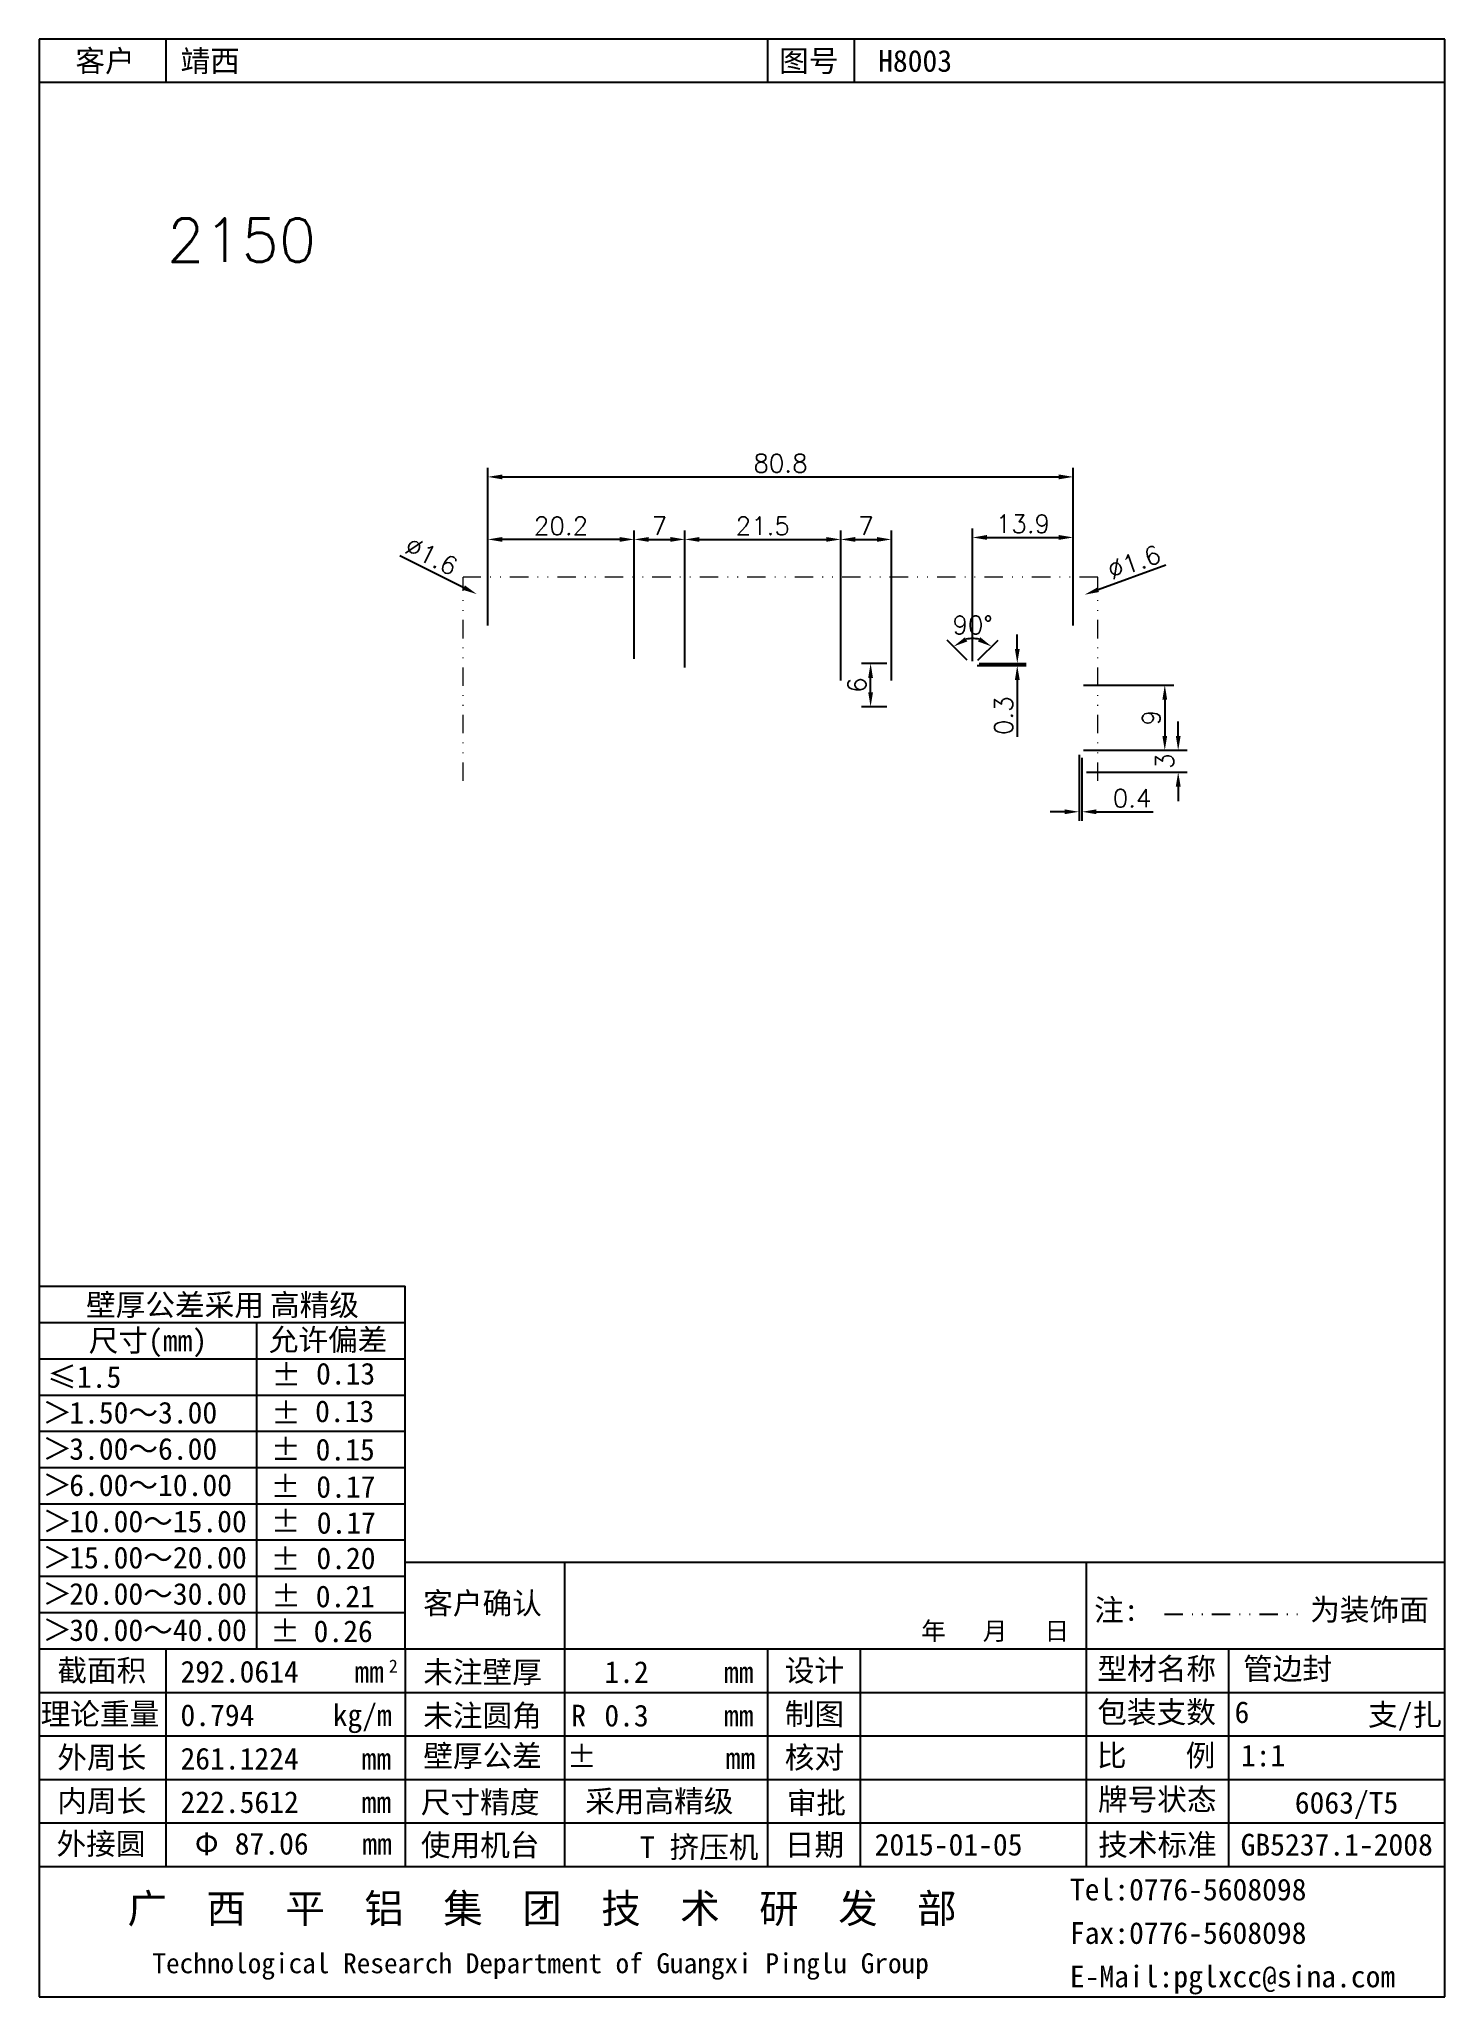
# Model space of a CAD drawing. Header units: millimetres. Extents: x -691 to 1378, y -267 to 296.
# Drawn here: x 408.2 to 602.2, y 3.5 to 273.6 of the extents above; entities that cross this region are included whole.
import ezdxf

# ---------------------------------------------------------------- set-up
doc = ezdxf.new("R2010")
doc.units = ezdxf.units.MM
doc.header["$MEASUREMENT"] = 0
doc.linetypes.add('DIVIDEX2', pattern=[63.5, 25.4, -12.7, 0, -12.7, 0, -12.7])
doc.layers.add('DIM', color=1, linetype='Continuous')
doc.layers.add('图层1', color=4, linetype='DIVIDEX2', lineweight=15)
doc.styles.add('LT2.5', font='SimSun.ttf', dxfattribs={"height": 2.5})
doc.styles.add('LT3', font='SimSun.ttf', dxfattribs={"height": 3})
doc.styles.add('LT4', font='SimSun.ttf', dxfattribs={"height": 4})
doc.styles.get("Standard").update_dxf_attribs({"font": 'txt', "bigfont": 'gbcbig.shx'})
doc.dimstyles.new('ISO-25', dxfattribs={"dimtxt": 2.5, "dimasz": 2, "dimexe": 1.25, "dimexo": 0.625, "dimtad": 1, "dimdsep": 46, "dimtxsty": 'Standard', "dimcen": 0, "dimadec": 0, "dimazin": 0, "dimtfac": 1, "dimtofl": 0, "dimtmove": 0, "dimatfit": 3, "dimfxl": 0, "dimarcsym": 0})

msp = doc.modelspace()

# ---------------------------------------------------------------- texts
at = {"layer": 'DIM', "insert": (425.824, 248.903), "char_height": 6, "width": 959.26044, "attachment_point": 1}
msp.add_mtext('2150', dxfattribs=at)

# ---------------------------------------------------------------- blocks, each defined once
blk = doc.blocks.new('1')
for p, q in [((195.97, 278.63), (1.97, 278.63)), ((1.97, 278.63), (1.97, 8.51)), ((19.47, 278.63), (19.47, 272.63)), ((102.47, 278.63), (102.47, 272.63)), ((114.43, 278.63), (114.43, 272.63)), ((195.97, 8.51), (195.97, 278.63)), ((195.97, 272.63), (1.97, 272.63)), ((52.47, 68.51), (195.97, 68.51)), ((74.47, 68.51), (74.47, 26.51)), ((146.47, 68.51), (146.47, 26.51)), ((1.97, 56.51), (195.97, 56.51)), ((19.47, 56.51), (19.47, 26.51)), ((52.47, 56.51), (52.47, 26.51)), ((102.47, 56.51), (102.47, 26.51)), ((115.27, 56.51), (115.27, 26.51)), ((166.13, 56.51), (166.13, 26.51)), ((1.97, 50.51), (195.97, 50.51)), ((1.97, 44.51), (195.97, 44.51)), ((1.97, 38.51), (195.97, 38.51)), ((1.97, 32.51), (195.97, 32.51)), ((1.97, 26.51), (195.97, 26.51)), ((1.97, 8.51), (195.97, 8.51))]:
    blk.add_line(p, q)
at = {"ltscale": 0.1}
for p, q in [((1.96, 106.55), (52.47, 106.55)), ((52.47, 56.55), (52.47, 106.55)), ((1.96, 101.55), (52.47, 101.55)), ((31.98, 101.55), (31.98, 56.55)), ((1.96, 96.55), (52.47, 96.55)), ((1.96, 91.55), (52.47, 91.55)), ((1.96, 86.55), (52.47, 86.55)), ((1.97, 86.55), (52.47, 86.55)), ((1.97, 81.55), (52.47, 81.55)), ((1.97, 76.55), (52.47, 76.55)), ((1.97, 71.55), (52.47, 71.55)), ((1.97, 66.55), (52.47, 66.55)), ((1.97, 61.55), (52.47, 61.55))]:
    blk.add_line(p, q, dxfattribs=at)
at = {"linetype": 'DIVIDEX2', "ltscale": 0.1}
blk.add_line((157.27, 61.3), (175.68, 61.3), dxfattribs=at)
for s, height, style, p in [('客户', 3, 'LT3', (6.97, 274.13)), ('图号', 3, 'LT3', (104.1, 274.13)), ('客户确认', 3, 'LT3', (54.97, 61.32)), ('年   月   日', 2.5, 'LT3', (123.69, 57.75)), ('截面积', 3, 'LT3', (4.47, 52.05)), ('mm', 3, 'LT3', (45.47, 51.88)), ('2', 1.8, 'LT3', (50.23, 53.25)), ('未注壁厚', 3, 'LT3', (54.97, 51.82)), ('mm', 3, 'LT3', (96.47, 51.82)), ('设计', 3, 'LT3', (104.87, 52.05)), ('型材名称', 3, 'LT3', (148.02, 52.29)), ('理论重量', 3, 'LT3', (2.17, 46.05)), ('kg/m', 3, 'LT3', (42.47, 45.88)), ('未注圆角', 3, 'LT3', (54.97, 45.82)), ('R', 3, 'LT3', (75.4, 45.82)), ('制图', 3, 'LT3', (104.87, 46.05)), ('包装支数', 3, 'LT3', (148, 46.29)), ('mm', 3, 'LT3', (96.47, 45.82)), ('外周长', 3, 'LT3', (4.47, 40.05)), ('壁厚公差', 3, 'LT3', (54.97, 40.26)), ('核对', 3, 'LT3', (104.87, 40.05)), ('比    例', 3, 'LT3', (147.95, 40.32)), ('mm', 3, 'LT3', (46.47, 39.88)), ('内周长', 3, 'LT3', (4.47, 34.05)), ('mm', 3, 'LT3', (46.47, 33.88)), ('牌号状态', 3, 'LT3', (148.09, 34.26)), ('外接圆 ', 3, 'LT3', (4.37, 28.14)), ('Φ', 3, 'LT3', (23.45, 28.14)), ('mm', 3, 'LT3', (46.56, 28.14)), ('使用机台', 3, 'LT3', (54.65, 27.95)), ('日期', 3, 'LT3', (104.87, 28.01)), ('技术标准', 3, 'LT3', (148.12, 28.01)), ('GB5237.1-2008', 3, 'LT3', (167.78, 28.01)), ('Tel:0776-5608098', 3, 'LT3', (144.22, 21.82)), ('广  西  平  铝  集  团  技  术  研  发  部', 4, 'LT4', (14.15, 18.71)), ('Fax:0776-5608098', 3, 'LT3', (144.22, 15.82)), ('Technological Research Department of Guangxi Pinglu Group', 2.7638, 'LT2.5', (17.59, 11.77)), ('E-Mail:pglxcc@sina.com', 3, 'LT3', (144.22, 9.82))]:
    blk.add_text(s, height=height, dxfattribs=dict(style=style)).set_placement(p)
at = {"ltscale": 0.1, "style": 'LT3'}
for s, p in [('壁厚公差采用', (8.44, 102.49)), ('高精级', (33.83, 102.49)), ('尺寸(mm)', (8.8, 97.57)), ('允许偏差', (33.65, 97.67)), ('≤1.5', (3.1, 92.55)), ('±', (34.03, 92.82)), ('0.13', (40.18, 93)), ('1.50～3.00', (6.12, 87.62)), ('±', (33.98, 87.55)), ('0.13', (40.05, 87.81)), ('3.00～6.00', (6.12, 82.62)), ('±', (33.96, 82.53)), ('0.15', (40.12, 82.52)), ('6.00～10.00', (6.12, 77.62)), ('±', (33.91, 77.4)), ('0.17', (40.21, 77.39)), ('±', (33.94, 72.61)), ('10.00～15.00', (6.12, 72.62)), ('0.17', (40.28, 72.42)), ('15.00～20.00', (6.12, 67.62)), ('±', (33.92, 67.39)), ('0.20', (40.23, 67.53)), ('20.00～30.00', (6.12, 62.62)), ('±', (34, 62.3)), ('0.21', (40.14, 62.27)), ('注:', (147.57, 60.4)), ('为装饰面', (177.39, 60.44)), ('30.00～40.00', (6.12, 57.62)), ('±', (33.86, 57.47)), ('0.26', (39.84, 57.46)), ('支/扎', (185.36, 45.95)), ('±', (74.8, 40.17)), ('mm', (96.71, 39.96)), ('尺寸精度', (54.64, 33.87)), ('采用高精级', (77.32, 34.01)), ('审批', (105.14, 33.78)), ('6063/T5', (175.26, 33.8)), ('T 挤压机', (84.88, 27.67))]:
    blk.add_text(s, height=3, dxfattribs=at).set_placement(p)
for p in [(2.94, 91.22), (2.94, 86.22), (2.94, 81.22), (2.94, 76.22), (2.94, 71.22), (2.94, 66.22), (2.94, 61.22)]:
    blk.add_text('∧', height=3, rotation=270, dxfattribs=at).set_placement(p)
at = {"style": 'LT3', "flags": 12}
for tag, p in [('客户', (21.47, 274.13)), ('图号', (117.75, 274.13)), ('截面积', (21.47, 51.88)), ('未注壁厚', (79.97, 51.82)), ('设计', (117.27, 52.05)), ('型材名称', (168.13, 52.29)), ('理论重量', (21.47, 45.88)), ('未注圆角', (79.97, 45.82)), ('制图', (117.27, 46.05)), ('包装支数', (166.95, 46.29)), ('外周长', (21.47, 39.88)), ('壁厚公差', (79.97, 40.05)), ('核对', (117.27, 40.05)), ('比例', (167.83, 40.32)), ('内周长', (21.47, 33.88)), ('审批', (117.27, 33.86)), ('外接圆D', (28.95, 28.14)), ('使用机台', (74.87, 27.74)), ('日期', (117.27, 28.01))]:
    blk.add_attdef(tag, p, '', height=3, dxfattribs=at)
blk = doc.blocks.new('*D43')
at = {"layer": 'Defpoints', "color": 0, "transparency": 16777216}
for p in [(550.89, 213.24), (470.09, 192.11), (550.89, 192.11)]:
    blk.add_point(p, dxfattribs=at)
at = {"layer": 'DIM', "color": 0, "lineweight": -2, "transparency": 16777216}
for p, q in [((470.09, 192.73), (470.09, 214.49)), ((550.89, 192.73), (550.89, 214.49)), ((472.09, 213.24), (548.89, 213.24))]:
    blk.add_line(p, q, dxfattribs=at)
at = {"layer": 'DIM', "color": 0, "transparency": 16777216}
for points in [[(472.09, 213.57), (472.09, 212.9), (470.09, 213.24)], [(548.89, 213.57), (548.89, 212.9), (550.89, 213.24)]]:
    blk.add_solid(points, dxfattribs=at)
at = {"layer": 'DIM', "color": 0, "transparency": 16777216, "insert": (510.49, 215.11), "char_height": 2.5, "attachment_point": 5}
blk.add_mtext('80.8', dxfattribs=at)
blk = doc.blocks.new('*D44')
at = {"layer": 'Defpoints', "color": 0, "transparency": 16777216}
for p in [(470.09, 204.61), (470.09, 192.11), (490.29, 187.51)]:
    blk.add_point(p, dxfattribs=at)
at = {"layer": 'DIM', "color": 0, "lineweight": -2, "transparency": 16777216}
for p, q in [((470.09, 192.73), (470.09, 205.86)), ((490.29, 188.13), (490.29, 205.86)), ((488.29, 204.61), (472.09, 204.61))]:
    blk.add_line(p, q, dxfattribs=at)
at = {"layer": 'DIM', "color": 0, "transparency": 16777216}
for points in [[(472.09, 204.94), (472.09, 204.28), (470.09, 204.61)], [(488.29, 204.94), (488.29, 204.28), (490.29, 204.61)]]:
    blk.add_solid(points, dxfattribs=at)
at = {"layer": 'DIM', "color": 0, "transparency": 16777216, "insert": (480.19, 206.48), "char_height": 2.5, "attachment_point": 5}
blk.add_mtext('20.2', dxfattribs=at)
blk = doc.blocks.new('*D45')
at = {"layer": 'Defpoints', "color": 0, "transparency": 16777216}
for p in [(497.29, 204.61), (490.29, 187.51), (497.29, 187.51)]:
    blk.add_point(p, dxfattribs=at)
at = {"layer": 'DIM', "color": 0, "lineweight": -2, "transparency": 16777216}
for p, q in [((490.29, 188.13), (490.29, 205.86)), ((497.29, 188.13), (497.29, 205.86)), ((492.29, 204.61), (495.29, 204.61))]:
    blk.add_line(p, q, dxfattribs=at)
at = {"layer": 'DIM', "color": 0, "transparency": 16777216}
for points in [[(492.29, 204.94), (492.29, 204.28), (490.29, 204.61)], [(495.29, 204.94), (495.29, 204.28), (497.29, 204.61)]]:
    blk.add_solid(points, dxfattribs=at)
at = {"layer": 'DIM', "color": 0, "transparency": 16777216, "insert": (493.79, 206.48), "char_height": 2.5, "attachment_point": 5}
blk.add_mtext('7', dxfattribs=at)
blk = doc.blocks.new('*D46')
at = {"layer": 'Defpoints', "color": 0, "transparency": 16777216}
for p in [(518.79, 204.61), (497.29, 186.31), (518.79, 186.31)]:
    blk.add_point(p, dxfattribs=at)
at = {"layer": 'DIM', "color": 0, "lineweight": -2, "transparency": 16777216}
for p, q in [((497.29, 186.93), (497.29, 205.86)), ((518.79, 186.93), (518.79, 205.86)), ((499.29, 204.61), (516.79, 204.61))]:
    blk.add_line(p, q, dxfattribs=at)
at = {"layer": 'DIM', "color": 0, "transparency": 16777216}
for points in [[(499.29, 204.94), (499.29, 204.28), (497.29, 204.61)], [(516.79, 204.94), (516.79, 204.28), (518.79, 204.61)]]:
    blk.add_solid(points, dxfattribs=at)
at = {"layer": 'DIM', "color": 0, "transparency": 16777216, "insert": (508.04, 206.48), "char_height": 2.5, "attachment_point": 5}
blk.add_mtext('21.5', dxfattribs=at)
blk = doc.blocks.new('*D47')
at = {"layer": 'Defpoints', "color": 0, "transparency": 16777216}
for p in [(525.79, 204.61), (518.79, 184.51), (525.79, 184.51)]:
    blk.add_point(p, dxfattribs=at)
at = {"layer": 'DIM', "color": 0, "lineweight": -2, "transparency": 16777216}
for p, q in [((518.79, 185.13), (518.79, 205.86)), ((525.79, 185.13), (525.79, 205.86)), ((520.79, 204.61), (523.79, 204.61))]:
    blk.add_line(p, q, dxfattribs=at)
at = {"layer": 'DIM', "color": 0, "transparency": 16777216}
for points in [[(520.79, 204.94), (520.79, 204.28), (518.79, 204.61)], [(523.79, 204.94), (523.79, 204.28), (525.79, 204.61)]]:
    blk.add_solid(points, dxfattribs=at)
at = {"layer": 'DIM', "color": 0, "transparency": 16777216, "insert": (522.29, 206.48), "char_height": 2.5, "attachment_point": 5}
blk.add_mtext('7', dxfattribs=at)
blk = doc.blocks.new('*D48')
at = {"layer": 'Defpoints', "color": 0, "transparency": 16777216}
for p in [(550.89, 204.88), (550.89, 192.73), (536.99, 187.21)]:
    blk.add_point(p, dxfattribs=at)
at = {"layer": 'DIM', "color": 0, "lineweight": -2, "transparency": 16777216}
for p, q in [((536.99, 187.83), (536.99, 206.13)), ((550.89, 193.36), (550.89, 206.13)), ((538.99, 204.88), (548.89, 204.88))]:
    blk.add_line(p, q, dxfattribs=at)
at = {"layer": 'DIM', "color": 0, "transparency": 16777216}
for points in [[(538.99, 205.22), (538.99, 204.55), (536.99, 204.88)], [(548.89, 205.22), (548.89, 204.55), (550.89, 204.88)]]:
    blk.add_solid(points, dxfattribs=at)
at = {"layer": 'DIM', "color": 0, "transparency": 16777216, "insert": (543.94, 206.76), "char_height": 2.5, "attachment_point": 5}
blk.add_mtext('13.9', dxfattribs=at)
blk = doc.blocks.new('*D49')
at = {"layer": 'Defpoints', "color": 0, "transparency": 16777216}
for p in [(522.92, 187.51), (525.79, 187.51), (525.79, 181.51)]:
    blk.add_point(p, dxfattribs=at)
at = {"layer": 'DIM', "color": 0, "lineweight": -2, "transparency": 16777216}
for p, q in [((525.17, 187.51), (521.67, 187.51)), ((522.92, 183.51), (522.92, 185.51)), ((525.17, 181.51), (521.67, 181.51))]:
    blk.add_line(p, q, dxfattribs=at)
at = {"layer": 'DIM', "color": 0, "transparency": 16777216}
for points in [[(522.59, 185.51), (523.25, 185.51), (522.92, 187.51)], [(522.59, 183.51), (523.25, 183.51), (522.92, 181.51)]]:
    blk.add_solid(points, dxfattribs=at)
at = {"layer": 'DIM', "color": 0, "transparency": 16777216, "insert": (521.04, 184.51), "char_height": 2.5, "attachment_point": 5, "rotation": 90}
blk.add_mtext('6', dxfattribs=at)
blk = doc.blocks.new('*D50')
at = {"layer": 'Defpoints', "color": 0, "transparency": 16777216}
for p in [(536.99, 187.21), (537.29, 187.51), (543.16, 187.51)]:
    blk.add_point(p, dxfattribs=at)
at = {"layer": 'DIM', "color": 0, "lineweight": -2, "transparency": 16777216}
for p, q in [((543.16, 189.51), (543.16, 191.51)), ((537.62, 187.21), (544.41, 187.21)), ((537.92, 187.51), (544.41, 187.51)), ((543.16, 185.21), (543.16, 177.37))]:
    blk.add_line(p, q, dxfattribs=at)
at = {"layer": 'DIM', "color": 0, "transparency": 16777216}
for points in [[(542.83, 189.51), (543.5, 189.51), (543.16, 187.51)], [(542.83, 185.21), (543.5, 185.21), (543.16, 187.21)]]:
    blk.add_solid(points, dxfattribs=at)
at = {"layer": 'DIM', "color": 0, "transparency": 16777216, "insert": (541.29, 180.29), "char_height": 2.5, "attachment_point": 5, "rotation": 90}
blk.add_mtext('0.3', dxfattribs=at)
blk = doc.blocks.new('*D51')
at = {"layer": 'Defpoints', "color": 0, "transparency": 16777216}
for p in [(537.96, 190.8), (536.69, 187.51), (536.99, 187.21), (536.99, 187.21), (537.29, 187.51)]:
    blk.add_point(p, dxfattribs=at)
at = {"layer": 'DIM', "color": 0, "lineweight": -2, "transparency": 16777216}
for p, q in [((536.25, 187.95), (533.48, 190.72)), ((537.74, 187.95), (540.51, 190.72))]:
    blk.add_line(p, q, dxfattribs=at)
blk.add_arc((536.99, 187.21), 3.73, 76.1348, 103.8652, dxfattribs=at)
at = {"layer": 'DIM', "color": 0, "transparency": 16777216}
for points in [[(536.27, 190.53), (535.94, 191.11), (534.36, 189.84)], [(538.05, 191.11), (537.72, 190.53), (539.63, 189.84)]]:
    blk.add_solid(points, dxfattribs=at)
at = {"layer": 'DIM', "color": 0, "transparency": 16777216, "insert": (536.99, 192.81), "char_height": 2.5, "attachment_point": 5}
blk.add_mtext('90°', dxfattribs=at)
blk = doc.blocks.new('*D205')
at = {"layer": 'Defpoints', "color": 0, "transparency": 16777216}
for p in [(468.58, 197.06), (470.01, 196.35)]:
    blk.add_point(p, dxfattribs=at)
at = {"layer": 'DIM', "color": 0, "lineweight": -2, "transparency": 16777216}
blk.add_line((457.93, 202.41), (466.79, 197.96), dxfattribs=at)
at = {"layer": 'DIM', "color": 0, "transparency": 16777216}
blk.add_solid([(466.94, 198.26), (466.64, 197.66), (468.58, 197.06)], dxfattribs=at)
at = {"layer": 'DIM', "color": 0, "transparency": 16777216, "insert": (462.31, 202.31), "char_height": 2.5, "attachment_point": 5, "rotation": 333.348}
blk.add_mtext('∅1.6', dxfattribs=at)
blk = doc.blocks.new('*D206')
at = {"layer": 'Defpoints', "color": 0, "transparency": 16777216}
for p in [(550.94, 196.43), (552.45, 196.98)]:
    blk.add_point(p, dxfattribs=at)
at = {"layer": 'DIM', "color": 0, "lineweight": -2, "transparency": 16777216}
blk.add_line((563.65, 201.05), (554.33, 197.66), dxfattribs=at)
at = {"layer": 'DIM', "color": 0, "transparency": 16777216}
blk.add_solid([(554.21, 197.98), (554.44, 197.35), (552.45, 196.98)], dxfattribs=at)
at = {"layer": 'DIM', "color": 0, "transparency": 16777216, "insert": (559.29, 201.46), "char_height": 2.5, "attachment_point": 5, "rotation": 19.9762}
blk.add_mtext('∅1.6', dxfattribs=at)
blk = doc.blocks.new('*D207')
at = {"layer": 'Defpoints', "color": 0, "transparency": 16777216}
for p in [(551.69, 184.51), (551.69, 175.51), (563.52, 175.51)]:
    blk.add_point(p, dxfattribs=at)
at = {"layer": 'DIM', "color": 0, "lineweight": -2, "transparency": 16777216}
for p, q in [((552.32, 184.51), (564.77, 184.51)), ((563.52, 182.51), (563.52, 177.51)), ((552.32, 175.51), (564.77, 175.51))]:
    blk.add_line(p, q, dxfattribs=at)
at = {"layer": 'DIM', "color": 0, "transparency": 16777216}
for points in [[(563.19, 182.51), (563.85, 182.51), (563.52, 184.51)], [(563.19, 177.51), (563.85, 177.51), (563.52, 175.51)]]:
    blk.add_solid(points, dxfattribs=at)
at = {"layer": 'DIM', "color": 0, "transparency": 16777216, "insert": (561.65, 180.01), "char_height": 2.5, "attachment_point": 5, "rotation": 90}
blk.add_mtext('9', dxfattribs=at)
blk = doc.blocks.new('*D208')
at = {"layer": 'Defpoints', "color": 0, "transparency": 16777216}
for p in [(551.69, 175.51), (552.09, 175.11), (552.09, 167.03)]:
    blk.add_point(p, dxfattribs=at)
at = {"layer": 'DIM', "color": 0, "lineweight": -2, "transparency": 16777216}
for p, q in [((551.69, 174.88), (551.69, 165.78)), ((552.09, 174.48), (552.09, 165.78)), ((549.69, 167.03), (547.69, 167.03)), ((554.09, 167.03), (561.93, 167.03))]:
    blk.add_line(p, q, dxfattribs=at)
at = {"layer": 'DIM', "color": 0, "transparency": 16777216}
for points in [[(549.69, 167.36), (549.69, 166.7), (551.69, 167.03)], [(554.09, 167.36), (554.09, 166.7), (552.09, 167.03)]]:
    blk.add_solid(points, dxfattribs=at)
at = {"layer": 'DIM', "color": 0, "transparency": 16777216, "insert": (559.01, 168.9), "char_height": 2.5, "attachment_point": 5}
blk.add_mtext('0.4', dxfattribs=at)
blk = doc.blocks.new('*D209')
at = {"layer": 'Defpoints', "color": 0, "transparency": 16777216}
for p in [(552.32, 175.51), (565.37, 175.51), (552.09, 172.51)]:
    blk.add_point(p, dxfattribs=at)
at = {"layer": 'DIM', "color": 0, "lineweight": -2, "transparency": 16777216}
for p, q in [((565.37, 177.51), (565.37, 179.51)), ((552.94, 175.51), (566.62, 175.51)), ((552.72, 172.51), (566.62, 172.51)), ((565.37, 170.51), (565.37, 168.51))]:
    blk.add_line(p, q, dxfattribs=at)
at = {"layer": 'DIM', "color": 0, "transparency": 16777216}
for points in [[(565.04, 177.51), (565.71, 177.51), (565.37, 175.51)], [(565.04, 170.51), (565.71, 170.51), (565.37, 172.51)]]:
    blk.add_solid(points, dxfattribs=at)
at = {"layer": 'DIM', "color": 0, "transparency": 16777216, "insert": (563.5, 174.01), "char_height": 2.5, "attachment_point": 5, "rotation": 90}
blk.add_mtext('3', dxfattribs=at)

# ---------------------------------------------------------------- dimensions: what is measured, and where the dimension line sits
at = {"layer": 'DIM'}
for base, p1, p2, picture, middle in [((550.895, 213.236), (470.095, 192.105), (550.895, 192.105), '*D43', (510.495, 213.236)), ((552.095, 167.029), (551.695, 175.505), (552.095, 175.105), '*D208', (559.011, 167.029))]:
    dim = msp.add_linear_dim(base=base, p1=p1, p2=p2, dimstyle='ISO-25', override={"dimfxl": 1.25}, dxfattribs=at)
    dim.commit()
    dim.dimension.update_dxf_attribs({"geometry": picture, "text_midpoint": middle, "dimtype": 160})
for base, p1, p2, picture, middle in [((470.095, 204.61), (490.295, 187.505), (470.095, 192.105), '*D44', (480.195, 206.485)), ((497.295, 204.61), (490.295, 187.505), (497.295, 187.505), '*D45', (493.795, 206.485)), ((518.795, 204.61), (497.295, 186.305), (518.795, 186.305), '*D46', (508.045, 206.485)), ((525.795, 204.61), (518.795, 184.505), (525.795, 184.505), '*D47', (522.295, 206.485)), ((550.895, 204.883), (536.995, 187.205), (550.895, 192.73), '*D48', (543.945, 206.758))]:
    dim = msp.add_linear_dim(base=base, p1=p1, p2=p2, dimstyle='ISO-25', override={"dimfxl": 1.25}, dxfattribs=at)
    dim.commit()
    dim.dimension.update_dxf_attribs({"geometry": picture, "text_midpoint": middle})
for p1, p2, picture, middle in [((470.01, 196.346), (468.58, 197.064), '*D205', (462.308, 202.31)), ((550.943, 196.432), (552.447, 196.978), '*D206', (559.286, 201.459))]:
    dim = msp.add_diameter_dim_2p(p1=p1, p2=p2, dimstyle='ISO-25', override={"dimfxl": 1.25}, dxfattribs=at)
    dim.commit()
    dim.dimension.update_dxf_attribs({"geometry": picture, "text_midpoint": middle})
dim = msp.add_angular_dim_2l(base=(537.959, 190.804), line1=((536.995, 187.205), (537.295, 187.505)), line2=((536.995, 187.205), (536.695, 187.505)), dimstyle='ISO-25', override={"dimfxl": 1.25}, dxfattribs=at)
dim.commit()
dim.dimension.update_dxf_attribs({"geometry": '*D51', "text_midpoint": (536.995, 190.931), "dimtype": 162})
dim = msp.add_linear_dim(base=(543.162, 187.505), p1=(536.995, 187.205), p2=(537.295, 187.505), angle=90, dimstyle='ISO-25', override={"dimfxl": 1.25}, dxfattribs=at)
dim.commit()
dim.dimension.update_dxf_attribs({"geometry": '*D50', "text_midpoint": (543.162, 180.289), "dimtype": 160})
for base, p1, p2, picture, middle in [((522.92, 187.505), (525.795, 181.505), (525.795, 187.505), '*D49', (521.045, 184.505)), ((563.52, 175.505), (551.695, 184.505), (551.695, 175.505), '*D207', (561.645, 180.005)), ((565.373, 175.505), (552.095, 172.505), (552.32, 175.505), '*D209', (563.498, 174.005))]:
    dim = msp.add_linear_dim(base=base, p1=p1, p2=p2, angle=90, dimstyle='ISO-25', override={"dimfxl": 1.25}, dxfattribs=at)
    dim.commit()
    dim.dimension.update_dxf_attribs({"geometry": picture, "text_midpoint": middle})

# ---------------------------------------------------------------- linework, layer by layer
at = {"layer": '图层1', "ltscale": 0.1}
for p, q in [((554.283, 199.382), (466.706, 199.382)), ((466.706, 171.306), (466.706, 199.382)), ((554.283, 171.306), (554.283, 199.382))]:
    msp.add_line(p, q, dxfattribs=at)

# ---------------------------------------------------------------- block references
ref = msp.add_blockref('1', (406.205, -4.996))
ref.add_attrib('客户', '靖西', (427.674, 269.137), dxfattribs={"height": 3, "style": 'LT3'})
ref.add_attrib('图号', 'H8003', (523.958, 269.137), dxfattribs={"height": 3, "style": 'LT3'})
ref.add_attrib('截面积', '292.0614', (427.674, 46.885), dxfattribs={"height": 3, "style": 'LT3'})
ref.add_attrib('理论重量', '0.794', (427.674, 40.885), dxfattribs={"height": 3, "style": 'LT3'})
ref.add_attrib('外周长', '261.1224', (427.674, 34.885), dxfattribs={"height": 3, "style": 'LT3'})
ref.add_attrib('内周长', '222.5612', (427.674, 28.885), dxfattribs={"height": 3, "style": 'LT3'})
ref.add_attrib('未注壁厚', '1.2', (486.174, 46.828), dxfattribs={"height": 3, "style": 'LT3'})
ref.add_attrib('未注圆角', '0.3', (486.174, 40.828), dxfattribs={"height": 3, "style": 'LT3'})
ref.add_attrib('外接圆D', '87.06', (435.159, 23.148), dxfattribs={"height": 3, "style": 'LT3'})
ref.add_attrib('日期', '2015-01-05', (523.474, 23.017), dxfattribs={"height": 3, "style": 'LT3'})
ref.add_attrib('比例', '1:1', (574.032, 35.324), dxfattribs={"height": 3, "style": 'LT3'})
ref.add_attrib('型材名称', '管边封', (574.334, 47.295), dxfattribs={"height": 3, "style": 'LT3'})
ref.add_attrib('包装支数', '6', (573.15, 41.295), dxfattribs={"height": 3, "style": 'LT3'})

msp.set_redraw_order([(e.dxf.handle, doc.entitydb.next_handle()) for e in msp.query("TEXT MTEXT ATTDEF DIMENSION ARC_DIMENSION")])  # texts and dimensions are drawn at this point

doc.saveas('drawing.dxf')
